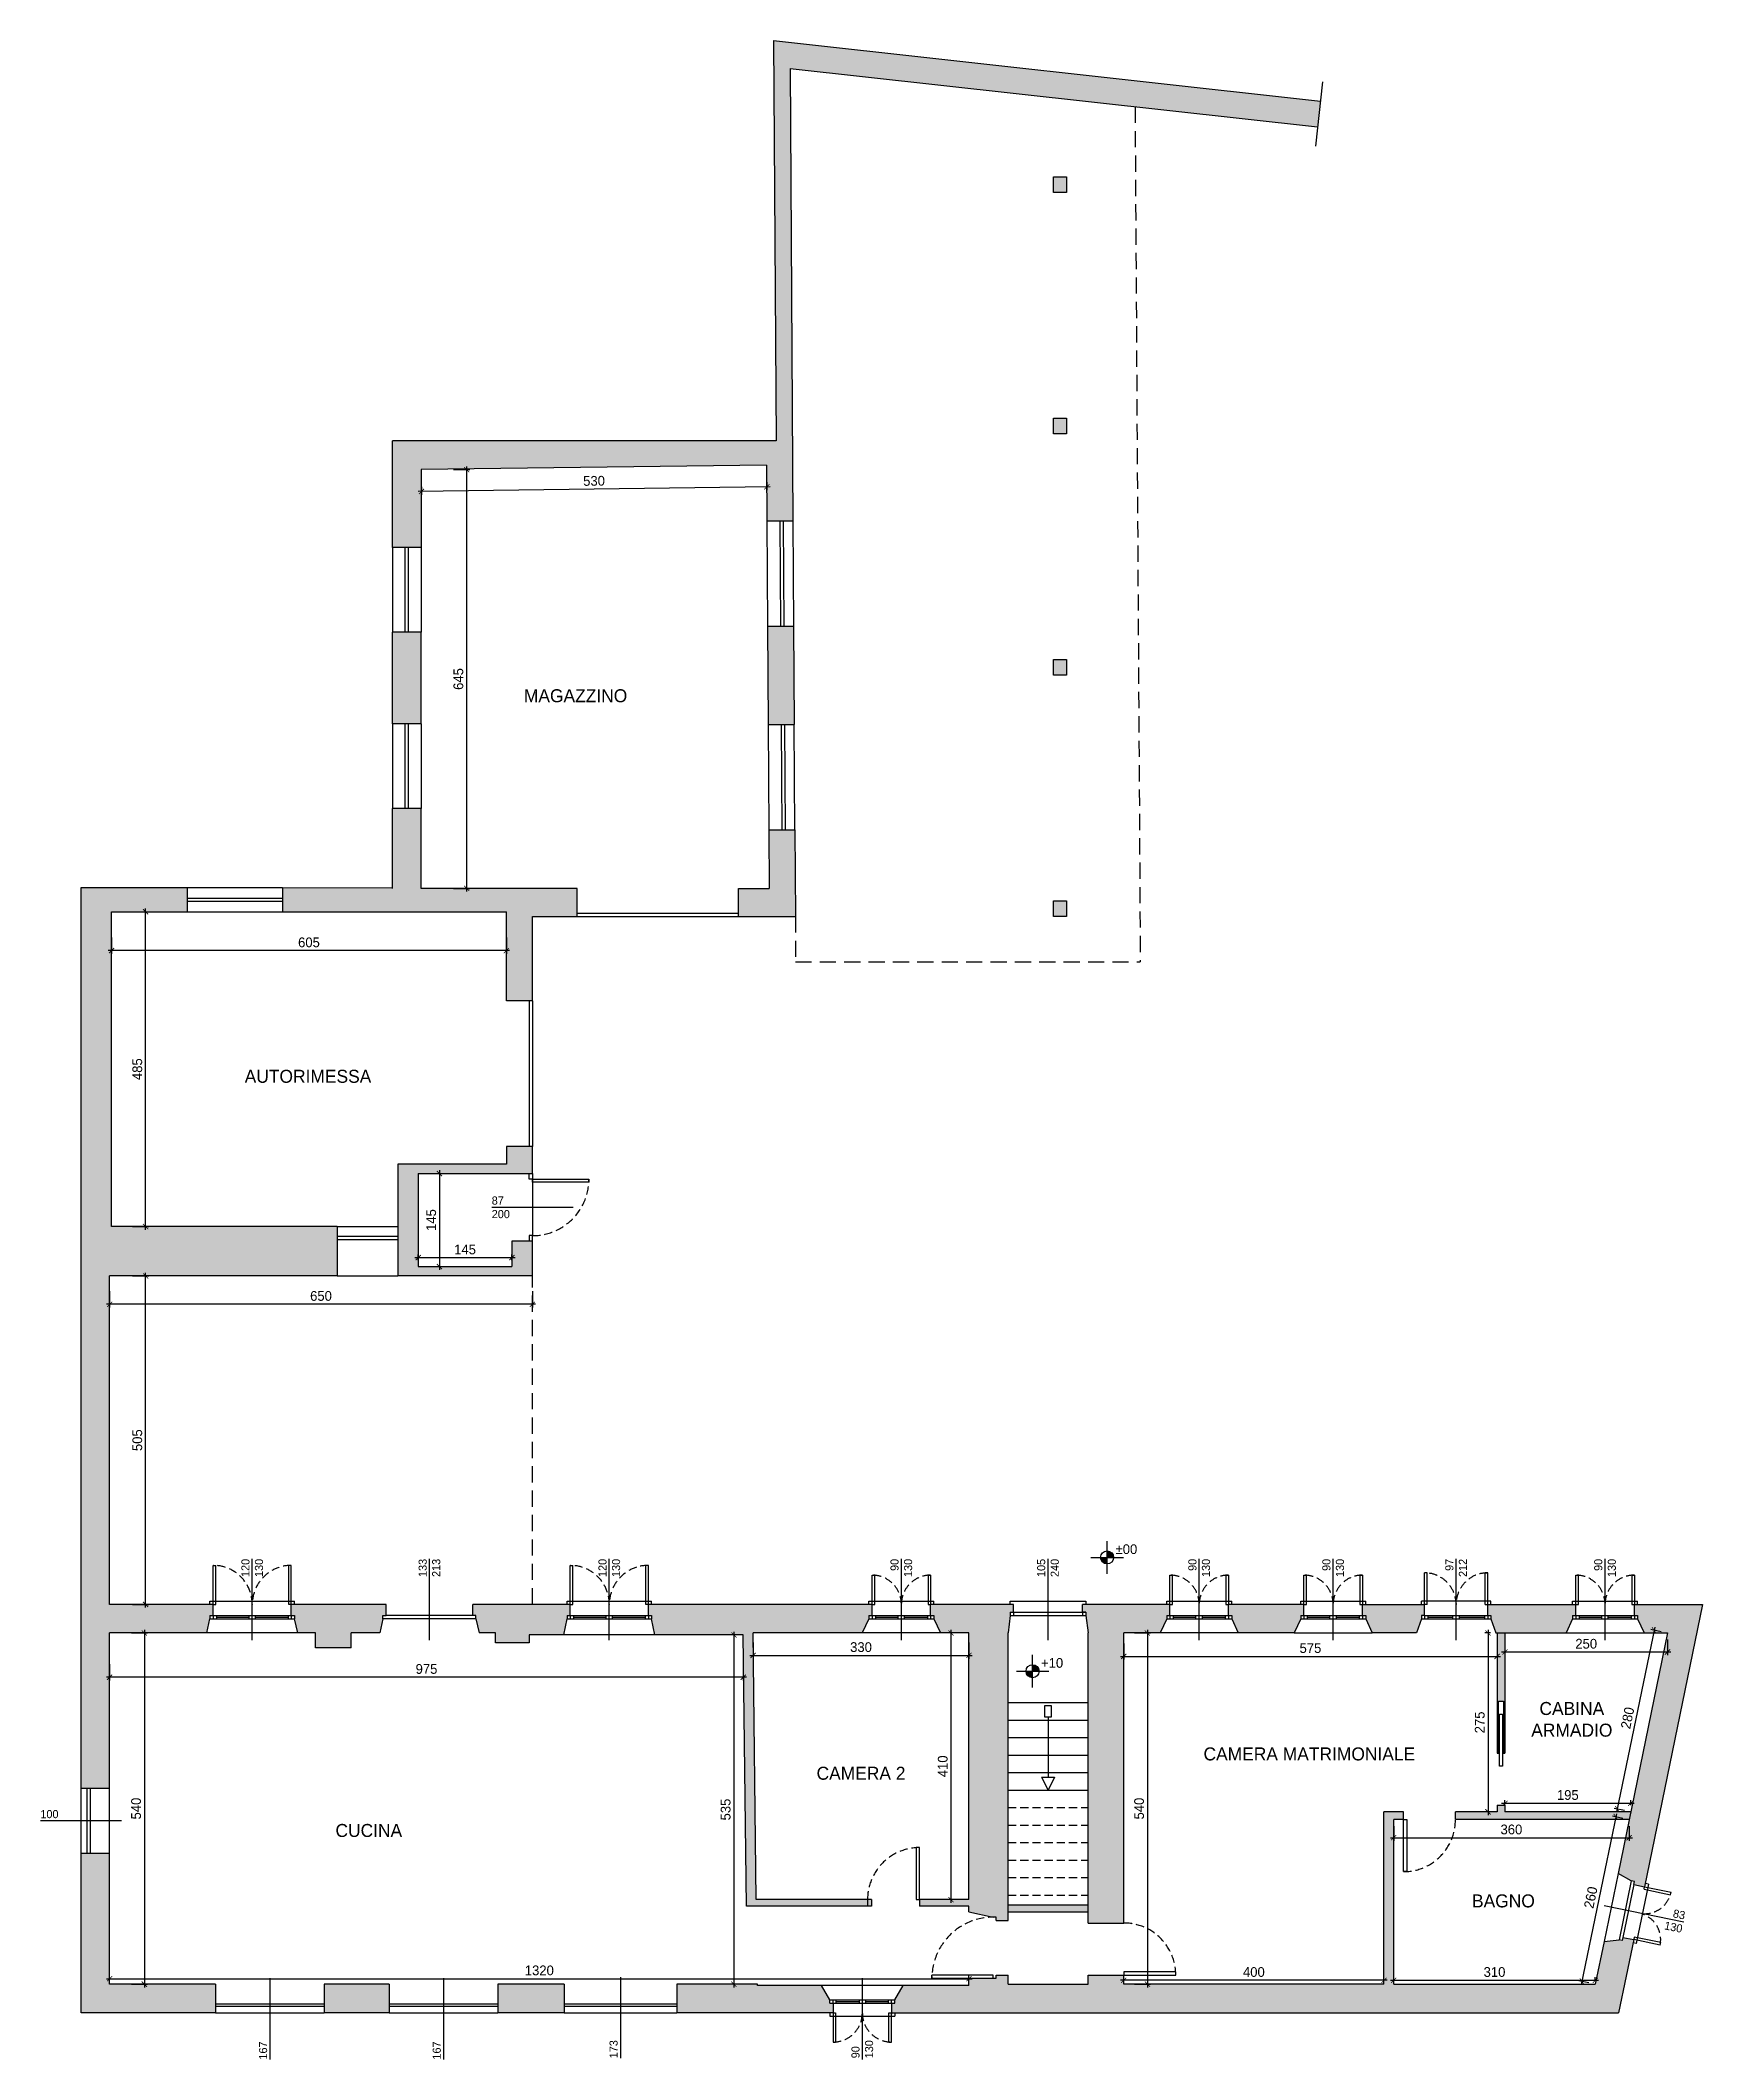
# Model space of a CAD drawing. Header units: millimetres. Extents: x 2698 to 9190, y -7457 to 3239.
# Drawn here: x 2698 to 5254, y -7457 to -4352 of the extents above; entities that cross this region are included whole.
import ezdxf

# ---------------------------------------------------------------- set-up
doc = ezdxf.new("R2010")
doc.units = ezdxf.units.MM
doc.header["$LTSCALE"] = 100
doc.linetypes.add('HIDDEN', pattern=[0.375, 0.25, -0.125])
for name, color, linetype in [('CAMP sez', 254, 'Continuous'), ('INF', 6, 'Continuous'), ('Interni F', 3, 'Continuous'), ('Q_100_ESECUTIVO', 3, 'Continuous'), ('Quote', 3, 'Continuous'), ('SEZ', 4, 'Continuous'), ('Testi', 3, 'Continuous')]:
    doc.layers.add(name, color=color, linetype=linetype)
doc.layers.add('RIL_diagonali', color=8, linetype='HIDDEN', plot=False)
doc.styles.add('CENTURY', font='GOTHIC.TTF')
doc.styles.add('T_ESE_q100', font='', dxfattribs={"height": 15})
doc.styles.get('T_ESE_q100').set_extended_font_data('Bahnschrift Light')
doc.dimstyles.new('ESE_q100', dxfattribs={"dimscale": 0, "dimtxt": 15, "dimasz": 8, "dimexe": 5, "dimexo": 10, "dimgap": 5, "dimtad": 1, "dimdec": 0, "dimrnd": 0.5, "dimtxsty": 'T_ESE_q100', "dimblk": 'ARCHTICK', "dimcen": 2.5, "dimdle": 5, "dimazin": 3, "dimtfac": 1, "dimtdec": 0, "dimtmove": 2, "dimatfit": 3, "dimldrblk": 'ARCHTICK', "dimfxl": 20, "dimfxlon": 1, "dimarcsym": 0})

msp = doc.modelspace()

# ---------------------------------------------------------------- texts
at = {"layer": 'Quote', "char_height": 12.5, "attachment_point": 4, "style": 'CENTURY'}
for s, insert in [('87\\P200', (3392.4, -6146.8)), ('100\\P  ', (2698.4, -7090.3))]:
    msp.add_mtext(s, dxfattribs=dict(at, insert=insert))
at = {"layer": 'Quote', "char_height": 12.5, "style": 'CENTURY'}
for s, insert, attachment_point, rotation in [('120\\P\\pxqr;130', (3024.2, -6687.3), 6, 90), ('133\\P\\pxqr;213', (3296.7, -6687.3), 6, 90), ('120\\P\\pxqr;130', (3573.2, -6687.3), 6, 90), ('90\\P\\pxqr;130', (4022.2, -6687.3), 6, 90), ('105\\P\\pxqr;240', (4247.7, -6687.3), 6, 90), ('90\\P\\pxqr;130', (4480.2, -6687.3), 6, 90), ('90\\P\\pxqr;130', (4686.2, -6687.3), 6, 90), ('97\\P\\pxqr;212', (4875.2, -6687.3), 6, 90), ('90\\P\\pxqr;130', (5104.2, -6687.3), 6, 90), ('\\pxqr;83\\P130', (5225.1, -7246.2), 6, 348.3843), ('167\\P  ', (3051.3, -7457.3), 4, 90), ('167\\P  ', (3318.3, -7457.3), 4, 90), ('173\\P  ', (3590.3, -7455.3), 4, 90), ('90\\P130', (3962.2, -7455.3), 4, 90)]:
    msp.add_mtext(s, dxfattribs=dict(at, insert=insert, attachment_point=attachment_point, rotation=rotation))
at = {"layer": 'Testi'}
for s, insert, char_height, attachment_point, style in [('{\\H1.6x;MAGAZZINO}', (3521.3, -5360.2), 12.5, 5, 'CENTURY'), ('{\\H1.6x;AUTORIMESSA}', (3109.9, -5945.4), 12.5, 5, 'CENTURY'), ('\\A1;\\pxql;±00', (4351.6, -6680.1), 15, 7, 'T_ESE_q100'), ('\\A1;\\pxql;+10', (4237, -6855), 15, 7, 'T_ESE_q100'), ('{\\H1.6x;CABINA\\PARMADIO}', (5053.1, -6934.2), 12.5, 5, 'CENTURY'), ('{\\H1.6x;CAMERA MATRIMONIALE}', (4649.5, -6987.4), 12.5, 5, 'CENTURY'), ('{\\H1.6x;CAMERA 2}', (3960.2, -7017.1), 12.5, 5, 'CENTURY'), ('{\\H1.6x;CUCINA}', (3203.4, -7105.1), 12.5, 5, 'CENTURY'), ('{\\H1.6x;BAGNO}', (4947.9, -7213.4), 12.5, 5, 'CENTURY')]:
    msp.add_mtext(s, dxfattribs=dict(at, insert=insert, char_height=char_height, attachment_point=attachment_point, style=style))

# ---------------------------------------------------------------- blocks, each defined once
blk = doc.blocks.new('A$C255de93f')
at = {"lineweight": -2}
h = blk.add_hatch(color=0, dxfattribs=at)
h.dxf.hatch_style = 1
h.paths.add_polyline_path([(0, 0), (-10, 0, 0.414214), (0, -10)])
h.paths.add_polyline_path([(0, 10), (0, 0), (10, 0, 0.414214)])
at = {"color": 0, "lineweight": -2}
for p, q in [((-25, 0), (25, 0)), ((0, -25), (0, 25))]:
    blk.add_line(p, q, dxfattribs=at)
blk.add_circle((0, 0), 10, dxfattribs=at)
blk = doc.blocks.new('_ArchTick')
at = {"color": 0, "linetype": 'ByBlock', "const_width": 0.15}
blk.add_lwpolyline([(-0.5, -0.5), (0.5, 0.5)], dxfattribs=at)
blk = doc.blocks.new('*D20')
at = {"layer": 'Defpoints', "color": 0, "transparency": 16777216}
for p in [(5200.2, -6801.3), (5123, -7072.1), (5143.7, -7076.3)]:
    blk.add_point(p, dxfattribs=at)
at = {"layer": 'Q_100_ESECUTIVO', "color": 0, "lineweight": -2, "transparency": 16777216}
for p, q in [((5180.5, -6792.2), (5121.9, -7077)), ((5190.4, -6799.3), (5174.6, -6796.1)), ((5133.9, -7074.3), (5118.1, -7071.1))]:
    blk.add_line(p, q, dxfattribs=at)
at = {"layer": 'Q_100_ESECUTIVO', "color": 0, "lineweight": -2, "transparency": 16777216, "xscale": 8, "yscale": 8, "zscale": 8}
for p, rotation in [((5179.5, -6797.1), 78.38432987553352), ((5123, -7072.1), 258.3843298755335)]:
    blk.add_blockref('_ArchTick', p, dxfattribs=dict(at, rotation=rotation))
at = {"layer": 'Q_100_ESECUTIVO', "color": 0, "transparency": 16777216, "insert": (5138.8, -6932), "char_height": 15, "attachment_point": 5, "rotation": 78.3843, "style": 'T_ESE_q100'}
blk.add_mtext('280', dxfattribs=at)
blk = doc.blocks.new('*D21')
at = {"layer": 'Defpoints', "color": 0, "transparency": 16777216}
for p in [(5141.2, -7088.3), (5068.6, -7337.1), (5089.2, -7341.3)]:
    blk.add_point(p, dxfattribs=at)
at = {"layer": 'Q_100_ESECUTIVO', "color": 0, "lineweight": -2, "transparency": 16777216}
for p, q in [((5121.6, -7079.2), (5067.6, -7342)), ((5131.4, -7086.3), (5115.7, -7083.1)), ((5079.4, -7339.3), (5063.7, -7336.1))]:
    blk.add_line(p, q, dxfattribs=at)
at = {"layer": 'Q_100_ESECUTIVO', "color": 0, "lineweight": -2, "transparency": 16777216, "xscale": 8, "yscale": 8, "zscale": 8}
for p, rotation in [((5120.6, -7084.1), 78.38432987553385), ((5068.6, -7337.1), 258.3843298755338)]:
    blk.add_blockref('_ArchTick', p, dxfattribs=dict(at, rotation=rotation))
at = {"layer": 'Q_100_ESECUTIVO', "color": 0, "transparency": 16777216, "insert": (5082.2, -7208), "char_height": 15, "attachment_point": 5, "rotation": 78.3843, "style": 'T_ESE_q100'}
blk.add_mtext('260', dxfattribs=at)
blk = doc.blocks.new('*D24')
at = {"layer": 'Defpoints', "color": 0, "transparency": 16777216}
for p in [(4779.2, -7088.3), (5141.2, -7088.3), (5141.2, -7116.1)]:
    blk.add_point(p, dxfattribs=at)
at = {"layer": 'Q_100_ESECUTIVO', "color": 0, "lineweight": -2, "transparency": 16777216}
for p, q in [((4779.2, -7098.3), (4779.2, -7121.1)), ((5141.2, -7098.3), (5141.2, -7121.1)), ((4774.2, -7116.1), (5146.2, -7116.1))]:
    blk.add_line(p, q, dxfattribs=at)
at = {"layer": 'Q_100_ESECUTIVO', "color": 0, "lineweight": -2, "transparency": 16777216, "xscale": 8, "yscale": 8, "zscale": 8, "rotation": 180}
blk.add_blockref('_ArchTick', (4779.2, -7116.1), dxfattribs=at)
at = {"layer": 'Q_100_ESECUTIVO', "color": 0, "lineweight": -2, "transparency": 16777216, "xscale": 8, "yscale": 8, "zscale": 8}
blk.add_blockref('_ArchTick', (5141.2, -7116.1), dxfattribs=at)
at = {"layer": 'Q_100_ESECUTIVO', "color": 0, "transparency": 16777216, "insert": (4960.2, -7103.5), "char_height": 15, "attachment_point": 5, "style": 'T_ESE_q100'}
blk.add_mtext('360', dxfattribs=at)
blk = doc.blocks.new('*D25')
at = {"layer": 'Defpoints', "color": 0, "transparency": 16777216}
for p in [(4779.2, -7341.3), (5089.2, -7335.4), (5089.2, -7341.3)]:
    blk.add_point(p, dxfattribs=at)
at = {"layer": 'Q_100_ESECUTIVO', "color": 0, "lineweight": -2, "transparency": 16777216}
for p, q in [((4774.2, -7335.4), (5094.2, -7335.4)), ((4779.2, -7335.4), (4779.2, -7330.4)), ((5089.2, -7335.4), (5089.2, -7330.4))]:
    blk.add_line(p, q, dxfattribs=at)
at = {"layer": 'Q_100_ESECUTIVO', "color": 0, "lineweight": -2, "transparency": 16777216, "xscale": 8, "yscale": 8, "zscale": 8, "rotation": 180}
blk.add_blockref('_ArchTick', (4779.2, -7335.4), dxfattribs=at)
at = {"layer": 'Q_100_ESECUTIVO', "color": 0, "lineweight": -2, "transparency": 16777216, "xscale": 8, "yscale": 8, "zscale": 8}
blk.add_blockref('_ArchTick', (5089.2, -7335.4), dxfattribs=at)
at = {"layer": 'Q_100_ESECUTIVO', "color": 0, "transparency": 16777216, "insert": (4934.2, -7322.7), "char_height": 15, "attachment_point": 5, "style": 'T_ESE_q100'}
blk.add_mtext('310', dxfattribs=at)
blk = doc.blocks.new('*D26')
at = {"layer": 'Defpoints', "color": 0, "transparency": 16777216}
for p in [(4950.2, -6801.3), (5200.2, -6801.3), (5200.2, -6830.5)]:
    blk.add_point(p, dxfattribs=at)
at = {"layer": 'Q_100_ESECUTIVO', "color": 0, "lineweight": -2, "transparency": 16777216}
for p, q in [((4945.2, -6830.5), (5205.2, -6830.5)), ((4950.2, -6811.3), (4950.2, -6835.5)), ((5200.2, -6811.3), (5200.2, -6835.5))]:
    blk.add_line(p, q, dxfattribs=at)
at = {"layer": 'Q_100_ESECUTIVO', "color": 0, "lineweight": -2, "transparency": 16777216, "xscale": 8, "yscale": 8, "zscale": 8, "rotation": 180}
blk.add_blockref('_ArchTick', (4950.2, -6830.5), dxfattribs=at)
at = {"layer": 'Q_100_ESECUTIVO', "color": 0, "lineweight": -2, "transparency": 16777216, "xscale": 8, "yscale": 8, "zscale": 8}
blk.add_blockref('_ArchTick', (5200.2, -6830.5), dxfattribs=at)
at = {"layer": 'Q_100_ESECUTIVO', "color": 0, "transparency": 16777216, "insert": (5075.2, -6817.9), "char_height": 15, "attachment_point": 5, "style": 'T_ESE_q100'}
blk.add_mtext('250', dxfattribs=at)
blk = doc.blocks.new('*D27')
at = {"layer": 'Defpoints', "color": 0, "transparency": 16777216}
for p in [(4950.2, -7076.3), (5143.7, -7063.2), (5143.7, -7076.3)]:
    blk.add_point(p, dxfattribs=at)
at = {"layer": 'Q_100_ESECUTIVO', "color": 0, "lineweight": -2, "transparency": 16777216}
for p, q in [((4945.2, -7063.2), (5148.7, -7063.2)), ((4950.2, -7066.3), (4950.2, -7058.2)), ((5143.7, -7066.3), (5143.7, -7058.2))]:
    blk.add_line(p, q, dxfattribs=at)
at = {"layer": 'Q_100_ESECUTIVO', "color": 0, "lineweight": -2, "transparency": 16777216, "xscale": 8, "yscale": 8, "zscale": 8, "rotation": 180}
blk.add_blockref('_ArchTick', (4950.2, -7063.2), dxfattribs=at)
at = {"layer": 'Q_100_ESECUTIVO', "color": 0, "lineweight": -2, "transparency": 16777216, "xscale": 8, "yscale": 8, "zscale": 8}
blk.add_blockref('_ArchTick', (5143.7, -7063.2), dxfattribs=at)
at = {"layer": 'Q_100_ESECUTIVO', "color": 0, "transparency": 16777216, "insert": (5046.9, -7050.5), "char_height": 15, "attachment_point": 5, "style": 'T_ESE_q100'}
blk.add_mtext('195', dxfattribs=at)
blk = doc.blocks.new('*D28')
at = {"layer": 'Defpoints', "color": 0, "transparency": 16777216}
for p in [(4938.2, -6801.3), (4924.2, -7076.3), (4938.2, -7076.3)]:
    blk.add_point(p, dxfattribs=at)
at = {"layer": 'Q_100_ESECUTIVO', "color": 0, "lineweight": -2, "transparency": 16777216}
for p, q in [((4924.2, -6796.3), (4924.2, -7081.3)), ((4928.2, -6801.3), (4919.2, -6801.3)), ((4928.2, -7076.3), (4919.2, -7076.3))]:
    blk.add_line(p, q, dxfattribs=at)
at = {"layer": 'Q_100_ESECUTIVO', "color": 0, "lineweight": -2, "transparency": 16777216, "xscale": 8, "yscale": 8, "zscale": 8}
for p, rotation in [((4924.2, -6801.3), 90), ((4924.2, -7076.3), 270)]:
    blk.add_blockref('_ArchTick', p, dxfattribs=dict(at, rotation=rotation))
at = {"layer": 'Q_100_ESECUTIVO', "color": 0, "transparency": 16777216, "insert": (4911.6, -6938.8), "char_height": 15, "attachment_point": 5, "rotation": 90, "style": 'T_ESE_q100'}
blk.add_mtext('275', dxfattribs=at)
blk = doc.blocks.new('*D29')
at = {"layer": 'Defpoints', "color": 0, "transparency": 16777216}
for p in [(4364.2, -6801.3), (4938.2, -6801.3), (4938.2, -6837.2)]:
    blk.add_point(p, dxfattribs=at)
at = {"layer": 'Q_100_ESECUTIVO', "color": 0, "lineweight": -2, "transparency": 16777216}
for p, q in [((4364.2, -6817.2), (4364.2, -6842.2)), ((4938.2, -6817.2), (4938.2, -6842.2)), ((4359.2, -6837.2), (4943.2, -6837.2))]:
    blk.add_line(p, q, dxfattribs=at)
at = {"layer": 'Q_100_ESECUTIVO', "color": 0, "lineweight": -2, "transparency": 16777216, "xscale": 8, "yscale": 8, "zscale": 8, "rotation": 180}
blk.add_blockref('_ArchTick', (4364.2, -6837.2), dxfattribs=at)
at = {"layer": 'Q_100_ESECUTIVO', "color": 0, "lineweight": -2, "transparency": 16777216, "xscale": 8, "yscale": 8, "zscale": 8}
blk.add_blockref('_ArchTick', (4938.2, -6837.2), dxfattribs=at)
at = {"layer": 'Q_100_ESECUTIVO', "color": 0, "transparency": 16777216, "insert": (4651.2, -6824.6), "char_height": 15, "attachment_point": 5, "style": 'T_ESE_q100'}
blk.add_mtext('575', dxfattribs=at)
blk = doc.blocks.new('*D30')
at = {"layer": 'Defpoints', "color": 0, "transparency": 16777216}
for p in [(4364.2, -7335.4), (4364.2, -7341.3), (4764.2, -7341.3)]:
    blk.add_point(p, dxfattribs=at)
at = {"layer": 'Q_100_ESECUTIVO', "color": 0, "lineweight": -2, "transparency": 16777216}
for p, q in [((4769.2, -7335.4), (4359.2, -7335.4)), ((4364.2, -7335.4), (4364.2, -7330.4)), ((4764.2, -7335.4), (4764.2, -7330.4))]:
    blk.add_line(p, q, dxfattribs=at)
at = {"layer": 'Q_100_ESECUTIVO', "color": 0, "lineweight": -2, "transparency": 16777216, "xscale": 8, "yscale": 8, "zscale": 8, "rotation": 180}
blk.add_blockref('_ArchTick', (4364.2, -7335.4), dxfattribs=at)
at = {"layer": 'Q_100_ESECUTIVO', "color": 0, "lineweight": -2, "transparency": 16777216, "xscale": 8, "yscale": 8, "zscale": 8}
blk.add_blockref('_ArchTick', (4764.2, -7335.4), dxfattribs=at)
at = {"layer": 'Q_100_ESECUTIVO', "color": 0, "transparency": 16777216, "insert": (4564.2, -7322.7), "char_height": 15, "attachment_point": 5, "style": 'T_ESE_q100'}
blk.add_mtext('400', dxfattribs=at)
blk = doc.blocks.new('*D31')
at = {"layer": 'Defpoints', "color": 0, "transparency": 16777216}
for p in [(4364.2, -6801.3), (4364.2, -7341.3), (4400.5, -7341.3)]:
    blk.add_point(p, dxfattribs=at)
at = {"layer": 'Q_100_ESECUTIVO', "color": 0, "lineweight": -2, "transparency": 16777216}
for p, q in [((4400.5, -6796.3), (4400.5, -7346.3)), ((4380.5, -6801.3), (4405.5, -6801.3)), ((4380.5, -7341.3), (4405.5, -7341.3))]:
    blk.add_line(p, q, dxfattribs=at)
at = {"layer": 'Q_100_ESECUTIVO', "color": 0, "lineweight": -2, "transparency": 16777216, "xscale": 8, "yscale": 8, "zscale": 8}
for p, rotation in [((4400.5, -6801.3), 90), ((4400.5, -7341.3), 270)]:
    blk.add_blockref('_ArchTick', p, dxfattribs=dict(at, rotation=rotation))
at = {"layer": 'Q_100_ESECUTIVO', "color": 0, "transparency": 16777216, "insert": (4387.8, -7071.3), "char_height": 15, "attachment_point": 5, "rotation": 90, "style": 'T_ESE_q100'}
blk.add_mtext('540', dxfattribs=at)
blk = doc.blocks.new('*D32')
at = {"layer": 'Defpoints', "color": 0, "transparency": 16777216}
for p in [(4098.6, -6801.3), (4126.2, -6801.3), (4126.2, -7211.3)]:
    blk.add_point(p, dxfattribs=at)
at = {"layer": 'Q_100_ESECUTIVO', "color": 0, "lineweight": -2, "transparency": 16777216}
for p, q in [((4098.6, -7216.3), (4098.6, -6796.3)), ((4116.2, -6801.3), (4093.6, -6801.3)), ((4116.2, -7211.3), (4093.6, -7211.3))]:
    blk.add_line(p, q, dxfattribs=at)
at = {"layer": 'Q_100_ESECUTIVO', "color": 0, "lineweight": -2, "transparency": 16777216, "xscale": 8, "yscale": 8, "zscale": 8}
for p, rotation in [((4098.6, -6801.3), 90), ((4098.6, -7211.3), 270)]:
    blk.add_blockref('_ArchTick', p, dxfattribs=dict(at, rotation=rotation))
at = {"layer": 'Q_100_ESECUTIVO', "color": 0, "transparency": 16777216, "insert": (4085.9, -7006.3), "char_height": 15, "attachment_point": 5, "rotation": 90, "style": 'T_ESE_q100'}
blk.add_mtext('410', dxfattribs=at)
blk = doc.blocks.new('*D33')
at = {"layer": 'Defpoints', "color": 0, "transparency": 16777216}
for p in [(3794.2, -6801.3), (4126.2, -6801.3), (4126.2, -6835.8)]:
    blk.add_point(p, dxfattribs=at)
at = {"layer": 'Q_100_ESECUTIVO', "color": 0, "lineweight": -2, "transparency": 16777216}
for p, q in [((3794.2, -6815.8), (3794.2, -6840.8)), ((4126.2, -6815.8), (4126.2, -6840.8)), ((3789.2, -6835.8), (4131.2, -6835.8))]:
    blk.add_line(p, q, dxfattribs=at)
at = {"layer": 'Q_100_ESECUTIVO', "color": 0, "lineweight": -2, "transparency": 16777216, "xscale": 8, "yscale": 8, "zscale": 8, "rotation": 180}
blk.add_blockref('_ArchTick', (3794.2, -6835.8), dxfattribs=at)
at = {"layer": 'Q_100_ESECUTIVO', "color": 0, "lineweight": -2, "transparency": 16777216, "xscale": 8, "yscale": 8, "zscale": 8}
blk.add_blockref('_ArchTick', (4126.2, -6835.8), dxfattribs=at)
at = {"layer": 'Q_100_ESECUTIVO', "color": 0, "transparency": 16777216, "insert": (3960.2, -6823.1), "char_height": 15, "attachment_point": 5, "style": 'T_ESE_q100'}
blk.add_mtext('330', dxfattribs=at)
blk = doc.blocks.new('*D34')
at = {"layer": 'Defpoints', "color": 0, "transparency": 16777216}
for p in [(3781.8, -6804.3), (3764.8, -7341.3), (3781.8, -7341.3)]:
    blk.add_point(p, dxfattribs=at)
at = {"layer": 'Q_100_ESECUTIVO', "color": 0, "lineweight": -2, "transparency": 16777216}
for p, q in [((3764.8, -6799.3), (3764.8, -7346.3)), ((3771.8, -6804.3), (3759.8, -6804.3)), ((3771.8, -7341.3), (3759.8, -7341.3))]:
    blk.add_line(p, q, dxfattribs=at)
at = {"layer": 'Q_100_ESECUTIVO', "color": 0, "lineweight": -2, "transparency": 16777216, "xscale": 8, "yscale": 8, "zscale": 8}
for p, rotation in [((3764.8, -6804.3), 90), ((3764.8, -7341.3), 270)]:
    blk.add_blockref('_ArchTick', p, dxfattribs=dict(at, rotation=rotation))
at = {"layer": 'Q_100_ESECUTIVO', "color": 0, "transparency": 16777216, "insert": (3752.1, -7072.8), "char_height": 15, "attachment_point": 5, "rotation": 90, "style": 'T_ESE_q100'}
blk.add_mtext('535', dxfattribs=at)
blk = doc.blocks.new('*D35')
at = {"layer": 'Defpoints', "color": 0, "transparency": 16777216}
for p in [(2804.9, -7341.3), (4126.2, -7332.9), (4126.2, -7341.3)]:
    blk.add_point(p, dxfattribs=at)
at = {"layer": 'Q_100_ESECUTIVO', "color": 0, "lineweight": -2, "transparency": 16777216}
for p, q in [((2799.9, -7332.9), (4131.2, -7332.9)), ((2804.9, -7332.9), (2804.9, -7327.9)), ((4126.2, -7332.9), (4126.2, -7327.9))]:
    blk.add_line(p, q, dxfattribs=at)
at = {"layer": 'Q_100_ESECUTIVO', "color": 0, "lineweight": -2, "transparency": 16777216, "xscale": 8, "yscale": 8, "zscale": 8, "rotation": 180}
blk.add_blockref('_ArchTick', (2804.9, -7332.9), dxfattribs=at)
at = {"layer": 'Q_100_ESECUTIVO', "color": 0, "lineweight": -2, "transparency": 16777216, "xscale": 8, "yscale": 8, "zscale": 8}
blk.add_blockref('_ArchTick', (4126.2, -7332.9), dxfattribs=at)
at = {"layer": 'Q_100_ESECUTIVO', "color": 0, "transparency": 16777216, "insert": (3465.6, -7320.2), "char_height": 15, "attachment_point": 5, "style": 'T_ESE_q100'}
blk.add_mtext('1320', dxfattribs=at)
blk = doc.blocks.new('*D36')
at = {"layer": 'Defpoints', "color": 0, "transparency": 16777216}
for p in [(2804.9, -6816.3), (3779.2, -6804.3), (2804.9, -6869.3)]:
    blk.add_point(p, dxfattribs=at)
at = {"layer": 'Q_100_ESECUTIVO', "color": 0, "lineweight": -2, "transparency": 16777216}
for p, q in [((2804.9, -6849.3), (2804.9, -6874.3)), ((3779.2, -6849.3), (3779.2, -6874.3)), ((3784.2, -6869.3), (2799.9, -6869.3))]:
    blk.add_line(p, q, dxfattribs=at)
at = {"layer": 'Q_100_ESECUTIVO', "color": 0, "lineweight": -2, "transparency": 16777216, "xscale": 8, "yscale": 8, "zscale": 8, "rotation": 180}
blk.add_blockref('_ArchTick', (2804.9, -6869.3), dxfattribs=at)
at = {"layer": 'Q_100_ESECUTIVO', "color": 0, "lineweight": -2, "transparency": 16777216, "xscale": 8, "yscale": 8, "zscale": 8}
blk.add_blockref('_ArchTick', (3779.2, -6869.3), dxfattribs=at)
at = {"layer": 'Q_100_ESECUTIVO', "color": 0, "transparency": 16777216, "insert": (3292.1, -6856.7), "char_height": 15, "attachment_point": 5, "style": 'T_ESE_q100'}
blk.add_mtext('975', dxfattribs=at)
blk = doc.blocks.new('*D37')
at = {"layer": 'Defpoints', "color": 0, "transparency": 16777216}
for p in [(2804.9, -6801.3), (2804.9, -7341.3), (2858.3, -7341.3)]:
    blk.add_point(p, dxfattribs=at)
at = {"layer": 'Q_100_ESECUTIVO', "color": 0, "lineweight": -2, "transparency": 16777216}
for p, q in [((2858.3, -6796.3), (2858.3, -7346.3)), ((2838.3, -6801.3), (2863.3, -6801.3)), ((2838.3, -7341.3), (2863.3, -7341.3))]:
    blk.add_line(p, q, dxfattribs=at)
at = {"layer": 'Q_100_ESECUTIVO', "color": 0, "lineweight": -2, "transparency": 16777216, "xscale": 8, "yscale": 8, "zscale": 8}
for p, rotation in [((2858.3, -6801.3), 90), ((2858.3, -7341.3), 270)]:
    blk.add_blockref('_ArchTick', p, dxfattribs=dict(at, rotation=rotation))
at = {"layer": 'Q_100_ESECUTIVO', "color": 0, "transparency": 16777216, "insert": (2845.6, -7071.3), "char_height": 15, "attachment_point": 5, "rotation": 90, "style": 'T_ESE_q100'}
blk.add_mtext('540', dxfattribs=at)
blk = doc.blocks.new('*D38')
at = {"layer": 'Defpoints', "color": 0, "transparency": 16777216}
for p in [(2804.9, -6252.3), (2860.2, -6252.3), (2804.9, -6757.3)]:
    blk.add_point(p, dxfattribs=at)
at = {"layer": 'Q_100_ESECUTIVO', "color": 0, "lineweight": -2, "transparency": 16777216}
for p, q in [((2840.2, -6252.3), (2865.2, -6252.3)), ((2860.2, -6762.3), (2860.2, -6247.3)), ((2840.2, -6757.3), (2865.2, -6757.3))]:
    blk.add_line(p, q, dxfattribs=at)
at = {"layer": 'Q_100_ESECUTIVO', "color": 0, "lineweight": -2, "transparency": 16777216, "xscale": 8, "yscale": 8, "zscale": 8}
for p, rotation in [((2860.2, -6252.3), 90), ((2860.2, -6757.3), 270)]:
    blk.add_blockref('_ArchTick', p, dxfattribs=dict(at, rotation=rotation))
at = {"layer": 'Q_100_ESECUTIVO', "color": 0, "transparency": 16777216, "insert": (2847.5, -6504.8), "char_height": 15, "attachment_point": 5, "rotation": 90, "style": 'T_ESE_q100'}
blk.add_mtext('505', dxfattribs=at)
blk = doc.blocks.new('*D39')
at = {"layer": 'Defpoints', "color": 0, "transparency": 16777216}
for p in [(2804.9, -6252.3), (3454.9, -6252.3), (2804.9, -6295.8)]:
    blk.add_point(p, dxfattribs=at)
at = {"layer": 'Q_100_ESECUTIVO', "color": 0, "lineweight": -2, "transparency": 16777216}
for p, q in [((3459.9, -6295.8), (2799.9, -6295.8)), ((2804.9, -6275.8), (2804.9, -6300.8)), ((3454.9, -6275.8), (3454.9, -6300.8))]:
    blk.add_line(p, q, dxfattribs=at)
at = {"layer": 'Q_100_ESECUTIVO', "color": 0, "lineweight": -2, "transparency": 16777216, "xscale": 8, "yscale": 8, "zscale": 8, "rotation": 180}
blk.add_blockref('_ArchTick', (2804.9, -6295.8), dxfattribs=at)
at = {"layer": 'Q_100_ESECUTIVO', "color": 0, "lineweight": -2, "transparency": 16777216, "xscale": 8, "yscale": 8, "zscale": 8}
blk.add_blockref('_ArchTick', (3454.9, -6295.8), dxfattribs=at)
at = {"layer": 'Q_100_ESECUTIVO', "color": 0, "transparency": 16777216, "insert": (3129.9, -6283.1), "char_height": 15, "attachment_point": 5, "style": 'T_ESE_q100'}
blk.add_mtext('650', dxfattribs=at)
blk = doc.blocks.new('*D40')
at = {"layer": 'Defpoints', "color": 0, "transparency": 16777216}
for p in [(2807.9, -5692.3), (2860.2, -5692.3), (2807.9, -6176.3)]:
    blk.add_point(p, dxfattribs=at)
at = {"layer": 'Q_100_ESECUTIVO', "color": 0, "lineweight": -2, "transparency": 16777216}
for p, q in [((2840.2, -5692.3), (2865.2, -5692.3)), ((2860.2, -6181.3), (2860.2, -5687.3)), ((2840.2, -6176.3), (2865.2, -6176.3))]:
    blk.add_line(p, q, dxfattribs=at)
at = {"layer": 'Q_100_ESECUTIVO', "color": 0, "lineweight": -2, "transparency": 16777216, "xscale": 8, "yscale": 8, "zscale": 8}
for p, rotation in [((2860.2, -5692.3), 90), ((2860.2, -6176.3), 270)]:
    blk.add_blockref('_ArchTick', p, dxfattribs=dict(at, rotation=rotation))
at = {"layer": 'Q_100_ESECUTIVO', "color": 0, "transparency": 16777216, "insert": (2847.5, -5934.3), "char_height": 15, "attachment_point": 5, "rotation": 90, "style": 'T_ESE_q100'}
blk.add_mtext('485', dxfattribs=at)
blk = doc.blocks.new('*D41')
at = {"layer": 'Defpoints', "color": 0, "transparency": 16777216}
for p in [(2807.9, -5692.3), (3414.9, -5692.3), (2807.9, -5752)]:
    blk.add_point(p, dxfattribs=at)
at = {"layer": 'Q_100_ESECUTIVO', "color": 0, "lineweight": -2, "transparency": 16777216}
for p, q in [((2807.9, -5732), (2807.9, -5757)), ((3414.9, -5732), (3414.9, -5757)), ((3419.9, -5752), (2802.9, -5752))]:
    blk.add_line(p, q, dxfattribs=at)
at = {"layer": 'Q_100_ESECUTIVO', "color": 0, "lineweight": -2, "transparency": 16777216, "xscale": 8, "yscale": 8, "zscale": 8, "rotation": 180}
blk.add_blockref('_ArchTick', (2807.9, -5752), dxfattribs=at)
at = {"layer": 'Q_100_ESECUTIVO', "color": 0, "lineweight": -2, "transparency": 16777216, "xscale": 8, "yscale": 8, "zscale": 8}
blk.add_blockref('_ArchTick', (3414.9, -5752), dxfattribs=at)
at = {"layer": 'Q_100_ESECUTIVO', "color": 0, "transparency": 16777216, "insert": (3111.4, -5739.4), "char_height": 15, "attachment_point": 5, "style": 'T_ESE_q100'}
blk.add_mtext('605', dxfattribs=at)
blk = doc.blocks.new('*D42')
at = {"layer": 'Defpoints', "color": 0, "transparency": 16777216}
for p in [(3283.9, -5012.3), (3814.9, -5005.3), (3284.4, -5045.9)]:
    blk.add_point(p, dxfattribs=at)
at = {"layer": 'Q_100_ESECUTIVO', "color": 0, "lineweight": -2, "transparency": 16777216}
for p, q in [((3284.1, -5025.9), (3284.4, -5050.9)), ((3815.1, -5018.9), (3815.4, -5043.9)), ((3820.3, -5038.8), (3279.4, -5046))]:
    blk.add_line(p, q, dxfattribs=at)
at = {"layer": 'Q_100_ESECUTIVO', "color": 0, "lineweight": -2, "transparency": 16777216, "xscale": 8, "yscale": 8, "zscale": 8}
for p, rotation in [((3284.4, -5045.9), 180.7539767049002), ((3815.3, -5038.9), 0.7539767049002144)]:
    blk.add_blockref('_ArchTick', p, dxfattribs=dict(at, rotation=rotation))
at = {"layer": 'Q_100_ESECUTIVO', "color": 0, "transparency": 16777216, "insert": (3549.7, -5029.7), "char_height": 15, "attachment_point": 5, "rotation": 0.754, "style": 'T_ESE_q100'}
blk.add_mtext('530', dxfattribs=at)
blk = doc.blocks.new('*D43')
at = {"layer": 'Defpoints', "color": 0, "transparency": 16777216}
for p in [(3283.9, -5012.3), (3283.9, -5656.3), (3353.8, -5656.3)]:
    blk.add_point(p, dxfattribs=at)
at = {"layer": 'Q_100_ESECUTIVO', "color": 0, "lineweight": -2, "transparency": 16777216}
for p, q in [((3333.8, -5012.3), (3358.8, -5012.3)), ((3353.8, -5007.3), (3353.8, -5661.3)), ((3333.8, -5656.3), (3358.8, -5656.3))]:
    blk.add_line(p, q, dxfattribs=at)
at = {"layer": 'Q_100_ESECUTIVO', "color": 0, "lineweight": -2, "transparency": 16777216, "xscale": 8, "yscale": 8, "zscale": 8}
for p, rotation in [((3353.8, -5012.3), 90), ((3353.8, -5656.3), 270)]:
    blk.add_blockref('_ArchTick', p, dxfattribs=dict(at, rotation=rotation))
at = {"layer": 'Q_100_ESECUTIVO', "color": 0, "transparency": 16777216, "insert": (3341.2, -5334.3), "char_height": 15, "attachment_point": 5, "rotation": 90, "style": 'T_ESE_q100'}
blk.add_mtext('645', dxfattribs=at)
blk = doc.blocks.new('*D44')
at = {"layer": 'Defpoints', "color": 0, "transparency": 16777216}
for p in [(3279.4, -6237.8), (3423.4, -6224.1), (3423.4, -6237.8)]:
    blk.add_point(p, dxfattribs=at)
at = {"layer": 'Q_100_ESECUTIVO', "color": 0, "lineweight": -2, "transparency": 16777216}
for p, q in [((3274.4, -6224.1), (3428.4, -6224.1)), ((3279.4, -6227.8), (3279.4, -6219.1)), ((3423.4, -6227.8), (3423.4, -6219.1))]:
    blk.add_line(p, q, dxfattribs=at)
at = {"layer": 'Q_100_ESECUTIVO', "color": 0, "lineweight": -2, "transparency": 16777216, "xscale": 8, "yscale": 8, "zscale": 8, "rotation": 180}
blk.add_blockref('_ArchTick', (3279.4, -6224.1), dxfattribs=at)
at = {"layer": 'Q_100_ESECUTIVO', "color": 0, "lineweight": -2, "transparency": 16777216, "xscale": 8, "yscale": 8, "zscale": 8}
blk.add_blockref('_ArchTick', (3423.4, -6224.1), dxfattribs=at)
at = {"layer": 'Q_100_ESECUTIVO', "color": 0, "transparency": 16777216, "insert": (3351.4, -6211.6), "char_height": 15, "attachment_point": 5, "style": 'T_ESE_q100'}
blk.add_mtext('145', dxfattribs=at)
blk = doc.blocks.new('*D45')
at = {"layer": 'Defpoints', "color": 0, "transparency": 16777216}
for p in [(3279.4, -6094.8), (3279.4, -6237.8), (3311.9, -6237.8)]:
    blk.add_point(p, dxfattribs=at)
at = {"layer": 'Q_100_ESECUTIVO', "color": 0, "lineweight": -2, "transparency": 16777216}
for p, q in [((3291.9, -6094.8), (3316.9, -6094.8)), ((3311.9, -6089.8), (3311.9, -6242.8)), ((3291.9, -6237.8), (3316.9, -6237.8))]:
    blk.add_line(p, q, dxfattribs=at)
at = {"layer": 'Q_100_ESECUTIVO', "color": 0, "lineweight": -2, "transparency": 16777216, "xscale": 8, "yscale": 8, "zscale": 8}
for p, rotation in [((3311.9, -6094.8), 90), ((3311.9, -6237.8), 270)]:
    blk.add_blockref('_ArchTick', p, dxfattribs=dict(at, rotation=rotation))
at = {"layer": 'Q_100_ESECUTIVO', "color": 0, "transparency": 16777216, "insert": (3299.4, -6166.3), "char_height": 15, "attachment_point": 5, "rotation": 90, "style": 'T_ESE_q100'}
blk.add_mtext('145', dxfattribs=at)

# ---------------------------------------------------------------- dimensions: what is measured, and where the dimension line sits
at = {"layer": 'Q_100_ESECUTIVO'}
for p1, p2, distance, picture, middle in [((3814.9, -5005.3), (3283.9, -5012.3), 33.6, '*D42', (3549.7, -5029.7)), ((2807.9, -6176.3), (2807.9, -5692.3), -52.3, '*D40', (2847.5, -5934.3)), ((5200.2, -6801.3), (5143.7, -7076.3), -21.2, '*D20', (5138.8, -6932)), ((5141.2, -7088.3), (5089.2, -7341.3), -21.1, '*D21', (5082.2, -7208))]:
    dim = msp.add_aligned_dim(p1=p1, p2=p2, distance=distance, dimstyle='ESE_q100', override={"dimscale": 1, "dimrnd": 5}, dxfattribs=at)
    dim.commit()
    dim.dimension.update_dxf_attribs({"geometry": picture, "text_midpoint": middle})
for base, p1, p2, picture, middle in [((3353.8, -5656.3), (3283.9, -5012.3), (3283.9, -5656.3), '*D43', (3341.2, -5334.3)), ((3311.9, -6237.8), (3279.4, -6094.8), (3279.4, -6237.8), '*D45', (3299.4, -6166.3)), ((2860.2, -6252.3), (2804.9, -6757.3), (2804.9, -6252.3), '*D38', (2847.5, -6504.8)), ((2858.3, -7341.3), (2804.9, -6801.3), (2804.9, -7341.3), '*D37', (2845.6, -7071.3)), ((3764.8, -7341.3), (3781.8, -6804.3), (3781.8, -7341.3), '*D34', (3752.1, -7072.8)), ((4098.6, -6801.3), (4126.2, -7211.3), (4126.2, -6801.3), '*D32', (4085.9, -7006.3)), ((4400.5, -7341.3), (4364.2, -6801.3), (4364.2, -7341.3), '*D31', (4387.8, -7071.3)), ((4924.2, -7076.3), (4938.2, -6801.3), (4938.2, -7076.3), '*D28', (4911.6, -6938.8))]:
    dim = msp.add_linear_dim(base=base, p1=p1, p2=p2, angle=90, dimstyle='ESE_q100', override={"dimscale": 1, "dimrnd": 5}, dxfattribs=at)
    dim.commit()
    dim.dimension.update_dxf_attribs({"geometry": picture, "text_midpoint": middle})
for base, p1, p2, picture, middle in [((2807.9, -5752), (3414.9, -5692.3), (2807.9, -5692.3), '*D41', (3111.4, -5739.4)), ((3423.4, -6224.1), (3279.4, -6237.8), (3423.4, -6237.8), '*D44', (3351.4, -6211.6)), ((2804.9, -6295.8), (3454.9, -6252.3), (2804.9, -6252.3), '*D39', (3129.9, -6283.1)), ((2804.9, -6869.3), (3779.2, -6804.3), (2804.9, -6816.3), '*D36', (3292.1, -6856.7)), ((4126.2, -6835.8), (3794.2, -6801.3), (4126.2, -6801.3), '*D33', (3960.2, -6823.1)), ((4938.2, -6837.2), (4364.2, -6801.3), (4938.2, -6801.3), '*D29', (4651.2, -6824.6)), ((5200.2, -6830.5), (4950.2, -6801.3), (5200.2, -6801.3), '*D26', (5075.2, -6817.9)), ((5143.6804, -7063.1727), (4950.2082, -7076.322), (5143.6804, -7076.322), '*D27', (5046.9443, -7050.5179)), ((5141.2, -7116.1), (4779.2, -7088.3), (5141.2, -7088.3), '*D24', (4960.2, -7103.5)), ((4126.2, -7332.9), (2804.9, -7341.3), (4126.2, -7341.3), '*D35', (3465.6, -7320.2)), ((4364.2, -7335.4), (4764.2, -7341.3), (4364.2, -7341.3), '*D30', (4564.2, -7322.7)), ((5089.2, -7335.4), (4779.2, -7341.3), (5089.2, -7341.3), '*D25', (4934.2, -7322.7))]:
    dim = msp.add_linear_dim(base=base, p1=p1, p2=p2, dimstyle='ESE_q100', override={"dimscale": 1, "dimrnd": 5}, dxfattribs=at)
    dim.commit()
    dim.dimension.update_dxf_attribs({"geometry": picture, "text_midpoint": middle})

# ---------------------------------------------------------------- hatches: boundary and pattern name
at = {"layer": 'CAMP sez'}
h = msp.add_hatch(color=256, dxfattribs=at)
h.dxf.hatch_style = 1
h.paths.add_polyline_path([(4636.2, -6774.3), (4641.2, -6774.3), (4641.2, -6757.3), (4525.2, -6757.3), (4525.2, -6774.3), (4530.2, -6774.3), (4530.2, -6779.3), (4540.2, -6801.3), (4626.2, -6801.3), (4636.2, -6779.3)])
h.paths.add_polyline_path([(5143.7, -7076.3), (4950.2, -7076.3), (4950.2, -7066.3), (4938.2, -7066.3), (4938.2, -7076.3), (4874.2, -7076.3), (4874.2, -7088.3), (5141.2, -7088.3)])
h.paths.add_polyline_path([(4950.2, -6801.3), (4938.2, -6801.3), (4938.2, -6986.3), (4940.2, -6986.3), (4940.2, -6906.3), (4948.2, -6906.3), (4948.2, -6986.3), (4950.2, -6986.3)])
h.paths.add_polyline_path([(4309.2, -7219.9), (4186.2, -7219.9), (4186.2, -7229.9), (4309.2, -7229.9)], flags=17)
h.paths.add_polyline_path([(4189.7, -6774.3), (4189.7, -6769.3), (4194.7, -6769.3), (4194.7, -6757.3), (4067.2, -6757.3), (4067.2, -6774.3), (4072.2, -6774.3), (4072.2, -6779.3), (4082.2, -6801.3), (4126.2, -6801.3), (4126.2, -7211.3), (4050.2, -7211.3), (4050.2, -7221.3), (4126.2, -7221.3), (4126.2, -7230.3), (4163.2, -7238.3), (4168.2, -7238.3), (4168.2, -7243.3), (4186.2, -7243.3), (4186.2, -6801.3)])
h.paths.add_polyline_path([(2959.2, -6774.3), (2964.2, -6774.3), (2964.2, -6757.3), (2804.9, -6757.3), (2804.9, -6252.3), (3154.9, -6252.3), (3154.9, -6176.3), (2807.9, -6176.3), (2807.9, -5692.3), (2923.9, -5692.3), (2923.9, -5655), (2760.9, -5654.8), (2760.9, -7040.3), (2804.9, -7040.3), (2804.9, -6801.3), (2954.2, -6801.3), (2959.2, -6779.3)])
h.paths.add_polyline_path([(3225.2, -6779.3), (3225.2, -6774.3), (3230.2, -6774.3), (3230.2, -6757.3), (3084.2, -6757.3), (3084.2, -6774.3), (3089.2, -6774.3), (3089.2, -6779.3), (3094.2, -6801.3), (3121.2, -6801.3), (3121.2, -6824.3), (3176.2, -6824.3), (3176.2, -6801.3), (3220.2, -6801.3)])
h.paths.add_polyline_path([(3508.2, -6774.3), (3513.2, -6774.3), (3513.2, -6757.3), (3363.2, -6757.3), (3363.2, -6774.3), (3368.2, -6774.3), (3368.2, -6779.3), (3373.2, -6801.3), (3398.2, -6801.3), (3398.2, -6816.3), (3450.2, -6816.3), (3450.2, -6804.3), (3503.2, -6804.3), (3508.2, -6779.3)])
h.paths.add_polyline_path([(4821.7, -6774.3), (4826.7, -6774.3), (4826.7, -6757.3), (4731.2, -6757.3), (4731.2, -6774.3), (4736.2, -6774.3), (4736.2, -6779.3), (4746.2, -6801.3), (4814.2, -6801.3), (4821.7, -6779.3)])
h.paths.add_polyline_path([(5054.2, -6779.3), (5054.2, -6774.3), (5059.2, -6774.3), (5059.2, -6757.3), (4923.7, -6757.3), (4923.7, -6774.3), (4928.7, -6774.3), (4928.7, -6779.3), (4936.2, -6801.3), (5044.2, -6801.3)])
h.paths.add_polyline_path([(5254.2, -6757.3), (5149.2, -6757.3), (5149.2, -6774.3), (5154.2, -6774.3), (5154.2, -6779.3), (5164.2, -6801.3), (5200.2, -6801.3), (5124.2, -7170.9), (5144.4, -7182.2), (5149.3, -7183.2), (5148.3, -7188.1), (5164.9, -7191.5)])
h.paths.add_polyline_path([(3503.8, -7341.3), (3401.8, -7341.3), (3401.8, -7385.3), (3503.8, -7385.3)])
h.paths.add_polyline_path([(3234.8, -7341.3), (3134.8, -7341.3), (3134.8, -7385.3), (3234.8, -7385.3)])
h.paths.add_polyline_path([(2967.8, -7341.3), (2804.9, -7341.3), (2804.9, -7140.3), (2760.9, -7140.3), (2760.9, -7385.3), (2967.8, -7385.3)])
h.paths.add_polyline_path([(3454.9, -6053.3), (3414.9, -6053.3), (3414.9, -6080.3), (3247.9, -6080.3), (3247.9, -6252.3), (3454.9, -6252.3), (3454.9, -6198.8), (3423.4, -6198.8), (3423.4, -6237.8), (3279.4, -6237.8), (3279.4, -6094.8), (3454.9, -6094.8)])
h.paths.add_polyline_path([(3283.9, -5533.3), (3239.9, -5533.3), (3239.9, -5655.3), (3070.9, -5655.1), (3070.9, -5692.3), (3414.9, -5692.3), (3414.9, -5829.3), (3454.9, -5829.3), (3454.9, -5699.3), (3523.9, -5699.3), (3523.9, -5656.3), (3283.9, -5656.3)])
h.paths.add_polyline_path([(3858.4, -5566.1), (3818.4, -5566.3), (3818.9, -5656.3), (3771.9, -5656.3), (3771.9, -5699.3), (3859.2, -5699.3)])
h.paths.add_polyline_path([(4276.2, -5675.3), (4256.2, -5675.3), (4256.2, -5699.3), (4276.2, -5699.3)])
h.paths.add_polyline_path([(3856.4, -5253.1), (3816.4, -5253.3), (3817.4, -5404.3), (3857.4, -5404.1)])
h.paths.add_polyline_path([(3283.9, -5262.3), (3239.9, -5262.3), (3239.9, -5403.3), (3283.9, -5403.3)])
h.paths.add_polyline_path([(3851.1, -4395.3), (4662.2, -4485.4), (4666.6, -4445.6), (3825.8, -4352.3), (3829.7, -4968.3), (3239.9, -4968.3), (3239.9, -5132.3), (3283.9, -5132.3), (3283.9, -5012.3), (3814.9, -5005.3), (3815.4, -5091.3), (3855.4, -5091.1)])
h.paths.add_polyline_path([(4276.2, -4933.3), (4256.2, -4933.3), (4256.2, -4957.3), (4276.2, -4957.3)], flags=17)
h.paths.add_polyline_path([(4276.2, -5304.3), (4256.2, -5304.3), (4256.2, -5328.3), (4276.2, -5328.3)])
h.paths.add_polyline_path([(4276.2, -4562.3), (4256.2, -4562.3), (4256.2, -4586.3), (4276.2, -4586.3)], flags=17)
h.paths.add_polyline_path([(3784.3, -7221.3), (3976.2, -7221.3), (3976.2, -7211.3), (3799.2, -7211.3), (3794.2, -6801.3), (3962.2, -6801.3), (3972.2, -6779.3), (3972.2, -6774.3), (3977.2, -6774.3), (3977.2, -6757.3), (3633.2, -6757.3), (3633.2, -6774.3), (3638.2, -6774.3), (3638.2, -6779.3), (3643.2, -6804.3), (3779.2, -6804.3)])
h.paths.add_polyline_path([(3800.8, -7341.3), (3676.8, -7341.3), (3676.8, -7385.3), (3917.2, -7385.3), (3917.2, -7370.3), (3912.2, -7370.3), (3912.2, -7365.3), (3899.2, -7343.3), (3800.8, -7343.3)])
h.paths.add_polyline_path([(4309.2, -7247.3), (4364.2, -7247.3), (4364.2, -6801.3), (4420.2, -6801.3), (4430.2, -6779.3), (4430.2, -6774.3), (4435.2, -6774.3), (4435.2, -6757.3), (4300.7, -6757.3), (4300.7, -6769.3), (4305.7, -6769.3), (4305.7, -6774.3), (4309.2, -6801.3)])
h.paths.add_polyline_path([(4779.2, -7088.3), (4794.2, -7088.3), (4794.2, -7076.3), (4764.2, -7076.3), (4764.2, -7341.3), (4364.2, -7341.3), (4364.2, -7327.3), (4309.2, -7327.3), (4309.2, -7341.3), (4186.2, -7341.3), (4186.2, -7327.3), (4168.2, -7327.3), (4168.2, -7332.3), (4126.2, -7332.3), (4126.2, -7343.3), (4025.2, -7343.3), (4012.2, -7365.3), (4012.2, -7370.3), (4007.2, -7370.3), (4007.2, -7385.3), (5125.1, -7385.3), (5148.2, -7272.8), (5131.6, -7269.4), (5130.6, -7274.3), (5125.7, -7273.3), (5102.7, -7275.7), (5089.2, -7341.3), (4779.2, -7341.3)])

# ---------------------------------------------------------------- linework, layer by layer
at = {"layer": 'INF'}
for p, q in [((3815.4, -5091.3), (3816.4, -5253.3)), ((3835.4, -5091.2), (3836.4, -5253.2)), ((3840.4, -5091.2), (3841.4, -5253.2)), ((3855.4, -5091.1), (3856.4, -5253.1)), ((3239.9, -5132.3), (3239.9, -5262.3)), ((3258.9, -5132.3), (3258.9, -5262.3)), ((3263.9, -5132.3), (3263.9, -5262.3)), ((3283.9, -5132.3), (3283.9, -5262.3)), ((3239.9, -5403.3), (3239.9, -5533.3)), ((3258.9, -5403.3), (3258.9, -5533.3)), ((3263.9, -5403.3), (3263.9, -5533.3)), ((3283.9, -5403.3), (3283.9, -5533.3)), ((3817.4, -5404.3), (3818.4, -5566.3)), ((3837.4, -5404.2), (3838.4, -5566.2)), ((3842.4, -5404.2), (3843.4, -5566.2)), ((3858.4, -5566.1), (3857.4, -5404.1)), ((2923.9, -5655), (3070.9, -5655.1)), ((2923.9, -5671.2), (3070.9, -5671.2)), ((2923.9, -5676.2), (3070.9, -5676.2)), ((2923.9, -5692.3), (3070.9, -5692.3)), ((3523.9, -5694.3), (3771.9, -5694.3)), ((3523.9, -5699.3), (3771.9, -5699.3)), ((3449.9, -5829.3), (3449.9, -6053.3)), ((3454.9, -5829.3), (3454.9, -6053.3)), ((3449.9, -6103.3), (3449.9, -6094.8)), ((3454.9, -6103.3), (3449.9, -6103.3)), ((3454.9, -6094.8), (3454.9, -6103.3)), ((3454.9, -6103.3), (3454.9, -6190.3)), ((3517.4, -6146.8), (3392.4, -6146.8)), ((3154.9, -6176.3), (3247.9, -6176.3)), ((3154.9, -6191.3), (3247.9, -6191.3)), ((3154.9, -6196.3), (3247.9, -6196.3)), ((3454.9, -6190.3), (3449.9, -6190.3)), ((3449.9, -6190.3), (3449.9, -6198.8)), ((3454.9, -6198.8), (3454.9, -6190.3)), ((3154.9, -6252.3), (3247.9, -6252.3)), ((3024.2, -6812.3), (3024.2, -6687.3)), ((3296.7, -6812.3), (3296.7, -6687.3)), ((3573.2, -6812.3), (3573.2, -6687.3)), ((4022.2, -6812.3), (4022.2, -6687.3)), ((4247.7, -6812.3), (4247.7, -6687.3)), ((4480.2, -6812.3), (4480.2, -6687.3)), ((4686.2, -6812.3), (4686.2, -6687.3)), ((4875.2, -6812.3), (4875.2, -6687.3)), ((5104.2, -6812.3), (5104.2, -6687.3)), ((2959.2, -6752.3), (3089.2, -6752.3)), ((2959.2, -6757.3), (2959.2, -6752.3)), ((3089.2, -6757.3), (3089.2, -6752.3)), ((3508.2, -6752.3), (3638.2, -6752.3)), ((3508.2, -6757.3), (3508.2, -6752.3)), ((3638.2, -6757.3), (3638.2, -6752.3)), ((3972.2, -6752.3), (4072.2, -6752.3)), ((3972.2, -6757.3), (3972.2, -6752.3)), ((4072.2, -6757.3), (4072.2, -6752.3)), ((4189.7, -6757.3), (4189.7, -6752.3)), ((4189.7, -6752.3), (4305.7, -6752.3)), ((4305.7, -6752.3), (4305.7, -6757.3)), ((4430.2, -6752.3), (4530.2, -6752.3)), ((4430.2, -6757.3), (4430.2, -6752.3)), ((4530.2, -6757.3), (4530.2, -6752.3)), ((4636.2, -6752.3), (4736.2, -6752.3)), ((4636.2, -6757.3), (4636.2, -6752.3)), ((4736.2, -6757.3), (4736.2, -6752.3)), ((4821.7, -6757.3), (4821.7, -6752.3)), ((4928.7, -6752.3), (4821.7, -6752.3)), ((4928.7, -6757.3), (4928.7, -6752.3)), ((5054.2, -6752.3), (5154.2, -6752.3)), ((5054.2, -6757.3), (5054.2, -6752.3)), ((5154.2, -6757.3), (5154.2, -6752.3)), ((2959.2, -6779.3), (3089.2, -6779.3)), ((2964.2, -6774.3), (3084.2, -6774.3)), ((2964.2, -6774.3), (2964.2, -6779.3)), ((2969.2, -6774.3), (2969.2, -6779.3)), ((3019.2, -6779.3), (3019.2, -6774.3)), ((3029.2, -6779.3), (3029.2, -6774.3)), ((3079.2, -6774.3), (3079.2, -6779.3)), ((3084.2, -6774.3), (3084.2, -6779.3)), ((3368.2, -6779.3), (3225.2, -6779.3)), ((3363.2, -6774.3), (3230.2, -6774.3)), ((3508.2, -6779.3), (3638.2, -6779.3)), ((3513.2, -6774.3), (3633.2, -6774.3)), ((3513.2, -6774.3), (3513.2, -6779.3)), ((3518.2, -6774.3), (3518.2, -6779.3)), ((3568.2, -6779.3), (3568.2, -6774.3)), ((3578.2, -6779.3), (3578.2, -6774.3)), ((3628.2, -6774.3), (3628.2, -6779.3)), ((3633.2, -6774.3), (3633.2, -6779.3)), ((3972.2, -6779.3), (4072.2, -6779.3)), ((3977.2, -6774.3), (4067.2, -6774.3)), ((3977.2, -6774.3), (3977.2, -6779.3)), ((3982.2, -6774.3), (3982.2, -6779.3)), ((4017.2, -6779.3), (4017.2, -6774.3)), ((4027.2, -6779.3), (4027.2, -6774.3)), ((4062.2, -6774.3), (4062.2, -6779.3)), ((4067.2, -6774.3), (4067.2, -6779.3)), ((4189.7, -6774.3), (4305.7, -6774.3)), ((4194.7, -6769.3), (4300.7, -6769.3)), ((4194.7, -6769.3), (4194.7, -6774.3)), ((4300.7, -6769.3), (4300.7, -6774.3)), ((4430.2, -6779.3), (4530.2, -6779.3)), ((4435.2, -6774.3), (4525.2, -6774.3)), ((4435.2, -6774.3), (4435.2, -6779.3)), ((4440.2, -6774.3), (4440.2, -6779.3)), ((4475.2, -6779.3), (4475.2, -6774.3)), ((4485.2, -6779.3), (4485.2, -6774.3)), ((4520.2, -6774.3), (4520.2, -6779.3)), ((4525.2, -6774.3), (4525.2, -6779.3)), ((4636.2, -6779.3), (4736.2, -6779.3)), ((4641.2, -6774.3), (4731.2, -6774.3)), ((4641.2, -6774.3), (4641.2, -6779.3)), ((4646.2, -6774.3), (4646.2, -6779.3)), ((4681.2, -6779.3), (4681.2, -6774.3)), ((4691.2, -6779.3), (4691.2, -6774.3)), ((4726.2, -6774.3), (4726.2, -6779.3)), ((4731.2, -6774.3), (4731.2, -6779.3)), ((4821.7, -6779.3), (4928.7, -6779.3)), ((4826.7, -6774.3), (4923.7, -6774.3)), ((4826.7, -6774.3), (4826.7, -6779.3)), ((4831.7, -6774.3), (4831.7, -6779.3)), ((4870.2, -6779.3), (4870.2, -6774.3)), ((4880.2, -6779.3), (4880.2, -6774.3)), ((4918.7, -6774.3), (4918.7, -6779.3)), ((4923.7, -6774.3), (4923.7, -6779.3)), ((5054.2, -6779.3), (5154.2, -6779.3)), ((5059.2, -6774.3), (5149.2, -6774.3)), ((5059.2, -6774.3), (5059.2, -6779.3)), ((5064.2, -6774.3), (5064.2, -6779.3)), ((5099.2, -6779.3), (5099.2, -6774.3)), ((5109.2, -6779.3), (5109.2, -6774.3)), ((5144.2, -6774.3), (5144.2, -6779.3)), ((5149.2, -6774.3), (5149.2, -6779.3)), ((3094.2, -6801.3), (2954.2, -6801.3)), ((3643.2, -6804.3), (3503.2, -6804.3)), ((4082.2, -6801.3), (3962.2, -6801.3)), ((4540.2, -6801.3), (4420.2, -6801.3)), ((4626.2, -6801.3), (4746.2, -6801.3)), ((5044.2, -6801.3), (5164.2, -6801.3)), ((4186.2, -6908.3), (4309.2, -6908.3)), ((4186.2, -6935.2), (4309.2, -6935.2)), ((4247.7, -6930.5), (4247.7, -7022.9)), ((4186.2, -6962.2), (4309.2, -6962.2)), ((4186.2, -6989.1), (4309.2, -6989.1)), ((4186.2, -7016), (4309.2, -7016)), ((2760.9, -7140.3), (2760.9, -7040.3)), ((2769.9, -7040.3), (2769.9, -7140.3)), ((2774.9, -7040.3), (2774.9, -7140.3)), ((2804.9, -7140.3), (2804.9, -7040.3)), ((4186.2, -7042.9), (4309.2, -7042.9)), ((4237.7, -7022.9), (4257.7, -7022.9)), ((4237.7, -7022.9), (4247.7, -7042.9)), ((4257.7, -7022.9), (4247.7, -7042.9)), ((2823.4, -7090.3), (2698.4, -7090.3)), ((5124.2, -7170.9), (5102.7, -7275.7)), ((5144.4, -7182.2), (5125.7, -7273.3)), ((5148.3, -7188.1), (5131.6, -7269.4)), ((5170.8, -7187.6), (5152.1, -7278.7)), ((5170.8, -7187.6), (5165.9, -7186.6)), ((5225.1, -7246.2), (5102.7, -7221.1)), ((5152.1, -7278.7), (5147.2, -7277.7)), ((4163.2, -7327.3), (4069.2, -7327.3)), ((4069.2, -7332.3), (4069.2, -7327.3)), ((4163.2, -7332.3), (4163.2, -7327.3)), ((3051.3, -7332.3), (3051.3, -7457.3)), ((3318.3, -7332.3), (3318.3, -7457.3)), ((3590.3, -7330.3), (3590.3, -7455.3)), ((4025.2, -7343.3), (3899.2, -7343.3)), ((3962.2, -7332.3), (3962.2, -7457.3)), ((4069.2, -7332.3), (4163.2, -7332.3)), ((2967.8, -7371.3), (3134.8, -7371.3)), ((2967.8, -7375.3), (3134.8, -7375.3)), ((2967.8, -7385.3), (3134.8, -7385.3)), ((3234.8, -7371.3), (3401.8, -7371.3)), ((3234.8, -7375.3), (3401.8, -7375.3)), ((3234.8, -7385.3), (3401.8, -7385.3)), ((3503.8, -7371.3), (3676.8, -7371.3)), ((3503.8, -7375.3), (3676.8, -7375.3)), ((3503.8, -7385.3), (3676.8, -7385.3)), ((3912.2, -7365.3), (4012.2, -7365.3)), ((3912.2, -7385.3), (3912.2, -7390.3)), ((3917.2, -7370.3), (3917.2, -7365.3)), ((3917.2, -7370.3), (4007.2, -7370.3)), ((3922.2, -7370.3), (3922.2, -7365.3)), ((3957.2, -7365.3), (3957.2, -7370.3)), ((3967.2, -7365.3), (3967.2, -7370.3)), ((4002.2, -7370.3), (4002.2, -7365.3)), ((4007.2, -7370.3), (4007.2, -7365.3)), ((4012.2, -7385.3), (4012.2, -7390.3)), ((3912.2, -7390.3), (4012.2, -7390.3))]:
    msp.add_line(p, q, dxfattribs=at)
at = {"layer": 'INF', "color": 9}
for p, q in [((2969.2, -6776.8), (3019.2, -6776.8)), ((3029.2, -6776.8), (3079.2, -6776.8)), ((3518.2, -6776.8), (3568.2, -6776.8)), ((3578.2, -6776.8), (3628.2, -6776.8)), ((3982.2, -6776.8), (4017.2, -6776.8)), ((4027.2, -6776.8), (4062.2, -6776.8)), ((4440.2, -6776.8), (4475.2, -6776.8)), ((4485.2, -6776.8), (4520.2, -6776.8)), ((4646.2, -6776.8), (4681.2, -6776.8)), ((4691.2, -6776.8), (4726.2, -6776.8)), ((4831.7, -6776.8), (4870.2, -6776.8)), ((4880.2, -6776.8), (4918.7, -6776.8)), ((5064.2, -6776.8), (5099.2, -6776.8)), ((5109.2, -6776.8), (5144.2, -6776.8)), ((3922.2, -7367.8), (3957.2, -7367.8)), ((3967.2, -7367.8), (4002.2, -7367.8))]:
    msp.add_line(p, q, dxfattribs=at)
at = {"layer": 'INF', "linetype": 'HIDDEN', "ltscale": 0.5}
for p, q in [((4186.2, -7069.8), (4309.2, -7069.8)), ((4186.2, -7096.7), (4309.2, -7096.7)), ((4186.2, -7123.7), (4309.2, -7123.7)), ((4186.2, -7150.6), (4309.2, -7150.6)), ((4186.2, -7177.5), (4309.2, -7177.5)), ((4186.2, -7204.4), (4309.2, -7204.4))]:
    msp.add_line(p, q, dxfattribs=at)
at = {"layer": 'INF'}
for points in [[(3454.9, -6108.3), (3454.9, -6103.3), (3541.9, -6103.3), (3541.9, -6108.3)], [(4242.7, -6913), (4252.7, -6913), (4252.7, -6930.5), (4242.7, -6930.5)], [(4941.7, -6926.3), (4946.7, -6926.3), (4946.7, -7006.3), (4941.7, -7006.3)], [(4799.2, -7088.3), (4799.2, -7168.3), (4794.2, -7168.3), (4794.2, -7088.3)], [(4050.2, -7211.3), (4050.2, -7131.3), (4045.2, -7131.3), (4045.2, -7211.3)], [(4364.2, -7327.3), (4444.2, -7327.3), (4444.2, -7322.3), (4364.2, -7322.3)]]:
    msp.add_lwpolyline(points, close=True, dxfattribs=at)
at = {"layer": 'Interni F'}
for p, q in [((2964.2, -6757.3), (2964.2, -6697.3)), ((2964.2, -6697.3), (2968.2, -6697.3)), ((2968.2, -6757.3), (2968.2, -6697.3)), ((3080.2, -6757.3), (3080.2, -6697.3)), ((3084.2, -6697.3), (3080.2, -6697.3)), ((3084.2, -6757.3), (3084.2, -6697.3)), ((3513.2, -6757.3), (3513.2, -6697.3)), ((3513.2, -6697.3), (3517.2, -6697.3)), ((3517.2, -6757.3), (3517.2, -6697.3)), ((3629.2, -6757.3), (3629.2, -6697.3)), ((3633.2, -6697.3), (3629.2, -6697.3)), ((3633.2, -6757.3), (3633.2, -6697.3)), ((3977.2, -6757.3), (3977.2, -6712.3)), ((3977.2, -6712.3), (3981.2, -6712.3)), ((3981.2, -6757.3), (3981.2, -6712.3)), ((4063.2, -6712.3), (4063.2, -6757.3)), ((4063.2, -6712.3), (4067.2, -6712.3)), ((4067.2, -6712.3), (4067.2, -6757.3)), ((4435.2, -6757.3), (4435.2, -6712.3)), ((4435.2, -6712.3), (4439.2, -6712.3)), ((4439.2, -6757.3), (4439.2, -6712.3)), ((4521.2, -6712.3), (4521.2, -6757.3)), ((4521.2, -6712.3), (4525.2, -6712.3)), ((4525.2, -6712.3), (4525.2, -6757.3)), ((4641.2, -6757.3), (4641.2, -6712.3)), ((4641.2, -6712.3), (4645.2, -6712.3)), ((4645.2, -6757.3), (4645.2, -6712.3)), ((4727.2, -6712.3), (4727.2, -6757.3)), ((4727.2, -6712.3), (4731.2, -6712.3)), ((4731.2, -6712.3), (4731.2, -6757.3)), ((4826.7, -6757.3), (4826.7, -6708.8)), ((4830.7, -6708.8), (4826.7, -6708.8)), ((4830.7, -6757.3), (4830.7, -6708.8)), ((4919.7, -6757.3), (4919.7, -6708.8)), ((4919.7, -6708.8), (4923.7, -6708.8)), ((4923.7, -6757.3), (4923.7, -6708.8)), ((5059.2, -6757.3), (5059.2, -6712.3)), ((5059.2, -6712.3), (5063.2, -6712.3)), ((5063.2, -6757.3), (5063.2, -6712.3)), ((5145.2, -6712.3), (5145.2, -6757.3)), ((5145.2, -6712.3), (5149.2, -6712.3)), ((5149.2, -6712.3), (5149.2, -6757.3)), ((2964.2, -6757.3), (2968.2, -6757.3)), ((3084.2, -6757.3), (3080.2, -6757.3)), ((3513.2, -6757.3), (3517.2, -6757.3)), ((3633.2, -6757.3), (3629.2, -6757.3)), ((3977.2, -6757.3), (3981.2, -6757.3)), ((4063.2, -6757.3), (4067.2, -6757.3)), ((4435.2, -6757.3), (4439.2, -6757.3)), ((4521.2, -6757.3), (4525.2, -6757.3)), ((4641.2, -6757.3), (4645.2, -6757.3)), ((4727.2, -6757.3), (4731.2, -6757.3)), ((4830.7, -6757.3), (4826.7, -6757.3)), ((4919.7, -6757.3), (4923.7, -6757.3)), ((5059.2, -6757.3), (5063.2, -6757.3)), ((5145.2, -6757.3), (5149.2, -6757.3)), ((5164.1, -7195.4), (5164.9, -7191.5)), ((5164.1, -7195.4), (5204.8, -7203.8)), ((5164.9, -7191.5), (5205.6, -7199.9)), ((5204.8, -7203.8), (5205.6, -7199.9)), ((5149, -7268.9), (5148.2, -7272.8)), ((5188.9, -7281.2), (5148.2, -7272.8)), ((5189.7, -7277.2), (5149, -7268.9)), ((5188.9, -7281.2), (5189.7, -7277.2)), ((3917.2, -7385.3), (3917.2, -7430.3)), ((3917.2, -7385.3), (3921.2, -7385.3)), ((3921.2, -7385.3), (3921.2, -7430.3)), ((4003.2, -7430.3), (4003.2, -7385.3)), ((4003.2, -7385.3), (4007.2, -7385.3)), ((4007.2, -7430.3), (4007.2, -7385.3)), ((3917.2, -7430.3), (3921.2, -7430.3)), ((4003.2, -7430.3), (4007.2, -7430.3))]:
    msp.add_line(p, q, dxfattribs=at)
at = {"layer": 'Interni F', "linetype": 'HIDDEN', "ltscale": 0.5}
for centre, radius, start, end in [((3454.9, -6103.3), 87, 270, 0), ((2964.2, -6757.3), 60, 0, 90), ((3084.2, -6757.3), 60, 90, 180), ((3513.2, -6757.3), 60, 0, 90), ((3633.2, -6757.3), 60, 90, 180), ((3977.2, -6757.3), 45, 0, 90), ((4067.2, -6757.3), 45, 90, 180), ((4435.2, -6757.3), 45, 0, 90), ((4525.2, -6757.3), 45, 90, 180), ((4641.2, -6757.3), 45, 0, 90), ((4731.2, -6757.3), 45, 90, 180), ((4826.7, -6757.3), 48.5, 0, 90), ((4923.7, -6757.3), 48.5, 90, 180), ((5059.2, -6757.3), 45, 0, 90), ((5149.2, -6757.3), 45, 90, 180), ((4794.2, -7088.3), 80, 270, 0), ((4050.2, -7211.3), 80, 90, 180), ((5164.9, -7191.5), 41.5, 265.3042, 348.3843), ((5148.2, -7272.8), 41.5, 348.3843, 71.4644), ((4163.2, -7332.3), 94, 86.9509, 180), ((4364.2, -7327.3), 80, 0, 90), ((3917.2, -7385.3), 45, 270, 0), ((4007.2, -7385.3), 45, 180, 270)]:
    msp.add_arc(centre, radius, start, end, dxfattribs=at)
at = {"layer": 'RIL_diagonali'}
for p, q in [((4381.5, -4454.2), (4389.6, -5769.3)), ((3859.2, -5699.3), (3859.2, -5769.3)), ((3859.2, -5769.3), (4389.6, -5769.3)), ((3454.9, -6757.3), (3454.9, -6252.3))]:
    msp.add_line(p, q, dxfattribs=at)
at = {"layer": 'SEZ'}
for p, q in [((3825.8, -4352.3), (3829.7, -4968.3)), ((3825.8, -4352.3), (4666.6, -4445.6)), ((3851.1, -4395.3), (3855.4, -5091.1)), ((3851.1, -4395.3), (4662.2, -4485.4)), ((4669.9, -4415.8), (4658.9, -4515.2)), ((4256.2, -4586.3), (4256.2, -4562.3)), ((4256.2, -4562.3), (4276.2, -4562.3)), ((4276.2, -4562.3), (4276.2, -4586.3)), ((4276.2, -4586.3), (4256.2, -4586.3)), ((4256.2, -4957.3), (4256.2, -4933.3)), ((4256.2, -4933.3), (4276.2, -4933.3)), ((4276.2, -4933.3), (4276.2, -4957.3)), ((4276.2, -4957.3), (4256.2, -4957.3)), ((3829.7, -4968.3), (3239.9, -4968.3)), ((3239.9, -5132.3), (3239.9, -4968.3)), ((3814.9, -5005.3), (3283.9, -5012.3)), ((3283.9, -5012.3), (3283.9, -5132.3)), ((3814.9, -5005.3), (3815.4, -5091.3)), ((3815.4, -5091.3), (3855.4, -5091.1)), ((3283.9, -5132.3), (3239.9, -5132.3)), ((3283.9, -5262.3), (3239.9, -5262.3)), ((3239.9, -5403.3), (3239.9, -5262.3)), ((3283.9, -5403.3), (3283.9, -5262.3)), ((3816.4, -5253.3), (3856.4, -5253.1)), ((3816.4, -5253.3), (3817.4, -5404.3)), ((3856.4, -5253.1), (3857.4, -5404.1)), ((4256.2, -5328.3), (4256.2, -5304.3)), ((4256.2, -5304.3), (4276.2, -5304.3)), ((4276.2, -5304.3), (4276.2, -5328.3)), ((4276.2, -5328.3), (4256.2, -5328.3)), ((3283.9, -5403.3), (3239.9, -5403.3)), ((3817.4, -5404.3), (3857.4, -5404.1)), ((3239.9, -5656.3), (3239.9, -5533.3)), ((3283.9, -5533.3), (3239.9, -5533.3)), ((3283.9, -5656.3), (3283.9, -5533.3)), ((3818.4, -5566.3), (3858.4, -5566.1)), ((3818.4, -5566.3), (3818.9, -5656.3)), ((3858.4, -5566.1), (3859.2, -5699.3)), ((2760.9, -7040.3), (2760.9, -5654.8)), ((2760.9, -5654.8), (2923.9, -5655)), ((2923.9, -5655), (2923.9, -5692.3)), ((3070.9, -5655.1), (3240.1, -5655.3)), ((3070.9, -5655.1), (3070.9, -5692.3)), ((3523.9, -5656.3), (3283.9, -5656.3)), ((3523.9, -5699.3), (3523.9, -5656.3)), ((3771.9, -5699.3), (3771.9, -5656.3)), ((3771.9, -5656.3), (3818.9, -5656.3)), ((4256.2, -5699.3), (4256.2, -5675.3)), ((4256.2, -5675.3), (4276.2, -5675.3)), ((4276.2, -5675.3), (4276.2, -5699.3)), ((2807.9, -6176.3), (2807.9, -5692.3)), ((2807.9, -5692.3), (2923.9, -5692.3)), ((3070.9, -5692.3), (3414.9, -5692.3)), ((3414.9, -5829.3), (3414.9, -5692.3)), ((3454.9, -5829.3), (3454.9, -5699.3)), ((3454.9, -5699.3), (3523.9, -5699.3)), ((3771.9, -5699.3), (3859.2, -5699.3)), ((4276.2, -5699.3), (4256.2, -5699.3)), ((3454.9, -5829.3), (3414.9, -5829.3)), ((3454.9, -6053.3), (3414.9, -6053.3)), ((3414.9, -6053.3), (3414.9, -6080.3)), ((3454.9, -6094.8), (3454.9, -6053.3)), ((3414.9, -6080.3), (3247.9, -6080.3)), ((3247.9, -6080.3), (3247.9, -6252.3)), ((3279.4, -6094.8), (3279.4, -6237.8)), ((3279.4, -6094.8), (3454.9, -6094.8)), ((3154.9, -6176.3), (2807.9, -6176.3)), ((3154.9, -6176.3), (3154.9, -6252.3)), ((3423.4, -6198.8), (3423.4, -6237.8)), ((3454.9, -6198.8), (3423.4, -6198.8)), ((3454.9, -6252.3), (3454.9, -6198.8)), ((3279.4, -6237.8), (3423.4, -6237.8)), ((2804.9, -6757.3), (2804.9, -6252.3)), ((3154.9, -6252.3), (2804.9, -6252.3)), ((3454.9, -6252.3), (3247.9, -6252.3)), ((2964.2, -6757.3), (2804.9, -6757.3)), ((2964.2, -6774.3), (2964.2, -6757.3)), ((3084.2, -6774.3), (3084.2, -6757.3)), ((3230.2, -6757.3), (3084.2, -6757.3)), ((3230.2, -6774.3), (3230.2, -6757.3)), ((3513.2, -6757.3), (3363.2, -6757.3)), ((3363.2, -6774.3), (3363.2, -6757.3)), ((3513.2, -6774.3), (3513.2, -6757.3)), ((3977.2, -6757.3), (3633.2, -6757.3)), ((3633.2, -6774.3), (3633.2, -6757.3)), ((3977.2, -6774.3), (3977.2, -6757.3)), ((4194.7, -6757.3), (4067.2, -6757.3)), ((4067.2, -6774.3), (4067.2, -6757.3)), ((4194.7, -6769.3), (4194.7, -6757.3)), ((4435.2, -6757.3), (4300.7, -6757.3)), ((4300.7, -6769.3), (4300.7, -6757.3)), ((4435.2, -6774.3), (4435.2, -6757.3)), ((4641.2, -6757.3), (4525.2, -6757.3)), ((4525.2, -6774.3), (4525.2, -6757.3)), ((4641.2, -6774.3), (4641.2, -6757.3)), ((4731.2, -6757.3), (4826.7, -6757.3)), ((4731.2, -6774.3), (4731.2, -6757.3)), ((4826.7, -6774.3), (4826.7, -6757.3)), ((4923.7, -6757.3), (5059.2, -6757.3)), ((4923.7, -6774.3), (4923.7, -6757.3)), ((5059.2, -6774.3), (5059.2, -6757.3)), ((5149.2, -6757.3), (5254.2, -6757.3)), ((5149.2, -6774.3), (5149.2, -6757.3)), ((5254.2, -6757.3), (5164.9, -7191.5)), ((2954.2, -6801.3), (2959.2, -6779.3)), ((2959.2, -6774.3), (2964.2, -6774.3)), ((2959.2, -6774.3), (2959.2, -6779.3)), ((3084.2, -6774.3), (3089.2, -6774.3)), ((3089.2, -6774.3), (3089.2, -6779.3)), ((3094.2, -6801.3), (3089.2, -6779.3)), ((3225.2, -6779.3), (3220.2, -6801.3)), ((3225.2, -6779.3), (3225.2, -6774.3)), ((3225.2, -6774.3), (3230.2, -6774.3)), ((3368.2, -6774.3), (3363.2, -6774.3)), ((3368.2, -6779.3), (3368.2, -6774.3)), ((3368.2, -6779.3), (3373.2, -6801.3)), ((3503.2, -6804.3), (3508.2, -6779.3)), ((3508.2, -6774.3), (3513.2, -6774.3)), ((3508.2, -6774.3), (3508.2, -6779.3)), ((3633.2, -6774.3), (3638.2, -6774.3)), ((3638.2, -6774.3), (3638.2, -6779.3)), ((3643.2, -6804.3), (3638.2, -6779.3)), ((3972.2, -6779.3), (3962.2, -6801.3)), ((3972.2, -6774.3), (3977.2, -6774.3)), ((3972.2, -6774.3), (3972.2, -6779.3)), ((4067.2, -6774.3), (4072.2, -6774.3)), ((4072.2, -6774.3), (4072.2, -6779.3)), ((4072.2, -6779.3), (4082.2, -6801.3)), ((4189.7, -6774.3), (4186.2, -6801.3)), ((4189.7, -6769.3), (4194.7, -6769.3)), ((4189.7, -6769.3), (4189.7, -6774.3)), ((4300.7, -6769.3), (4305.7, -6769.3)), ((4305.7, -6769.3), (4300.7, -6769.3)), ((4305.7, -6769.3), (4305.7, -6774.3)), ((4305.7, -6774.3), (4309.2, -6801.3)), ((4430.2, -6779.3), (4420.2, -6801.3)), ((4430.2, -6774.3), (4435.2, -6774.3)), ((4430.2, -6774.3), (4430.2, -6779.3)), ((4525.2, -6774.3), (4530.2, -6774.3)), ((4530.2, -6774.3), (4530.2, -6779.3)), ((4530.2, -6779.3), (4540.2, -6801.3)), ((4636.2, -6779.3), (4626.2, -6801.3)), ((4636.2, -6774.3), (4641.2, -6774.3)), ((4636.2, -6774.3), (4636.2, -6779.3)), ((4731.2, -6774.3), (4736.2, -6774.3)), ((4736.2, -6774.3), (4736.2, -6779.3)), ((4736.2, -6779.3), (4746.2, -6801.3)), ((4821.7, -6779.3), (4814.2, -6801.3)), ((4826.7, -6774.3), (4821.7, -6774.3)), ((4821.7, -6774.3), (4821.7, -6779.3)), ((4923.7, -6774.3), (4928.7, -6774.3)), ((4928.7, -6774.3), (4928.7, -6779.3)), ((4928.7, -6779.3), (4936.2, -6801.3)), ((5054.2, -6779.3), (5044.2, -6801.3)), ((5054.2, -6774.3), (5059.2, -6774.3)), ((5054.2, -6774.3), (5054.2, -6779.3)), ((5149.2, -6774.3), (5154.2, -6774.3)), ((5154.2, -6774.3), (5154.2, -6779.3)), ((5154.2, -6779.3), (5164.2, -6801.3)), ((2954.2, -6801.3), (2804.9, -6801.3)), ((2804.9, -7040.3), (2804.9, -6801.3)), ((3121.2, -6801.3), (3094.2, -6801.3)), ((3121.2, -6824.3), (3121.2, -6801.3)), ((3176.2, -6824.3), (3121.2, -6824.3)), ((3220.2, -6801.3), (3176.2, -6801.3)), ((3176.2, -6824.3), (3176.2, -6801.3)), ((3398.2, -6801.3), (3373.2, -6801.3)), ((3398.2, -6816.3), (3398.2, -6801.3)), ((3450.2, -6816.3), (3398.2, -6816.3)), ((3503.2, -6804.3), (3450.2, -6804.3)), ((3450.2, -6804.3), (3450.2, -6816.3)), ((3779.2, -6804.3), (3643.2, -6804.3)), ((3784.3, -7221.3), (3779.2, -6804.3)), ((3962.2, -6801.3), (3794.2, -6801.3)), ((3799.2, -7211.3), (3794.2, -6801.3)), ((4126.2, -6801.3), (4082.2, -6801.3)), ((4126.2, -7211.3), (4126.2, -6801.3)), ((4186.2, -7243.3), (4186.2, -6801.3)), ((4309.2, -7247.3), (4309.2, -6801.3)), ((4420.2, -6801.3), (4364.2, -6801.3)), ((4364.2, -7247.3), (4364.2, -6801.3)), ((4626.2, -6801.3), (4540.2, -6801.3)), ((4814.2, -6801.3), (4746.2, -6801.3)), ((4936.2, -6801.3), (5044.2, -6801.3)), ((4938.2, -6801.3), (4938.2, -6986.3)), ((4950.2, -6801.3), (4950.2, -6986.3)), ((5200.2, -6801.3), (5124.2, -7170.9)), ((5164.2, -6801.3), (5200.2, -6801.3)), ((4940.2, -6906.3), (4948.2, -6906.3)), ((4940.2, -6986.3), (4940.2, -6906.3)), ((4948.2, -6906.3), (4948.2, -6986.3)), ((4938.2, -6986.3), (4940.2, -6986.3)), ((4948.2, -6986.3), (4950.2, -6986.3)), ((2804.9, -7040.3), (2760.9, -7040.3)), ((4764.2, -7341.3), (4764.2, -7076.3)), ((4794.2, -7076.3), (4764.2, -7076.3)), ((4794.2, -7088.3), (4794.2, -7076.3)), ((4938.2, -7076.3), (4874.2, -7076.3)), ((4874.2, -7088.3), (4874.2, -7076.3)), ((4938.2, -7066.3), (4938.2, -7076.3)), ((4938.2, -7066.3), (4950.2, -7066.3)), ((4950.2, -7066.3), (4950.2, -7076.3)), ((5143.7, -7076.3), (4950.2, -7076.3)), ((4779.2, -7341.3), (4779.2, -7088.3)), ((4794.2, -7088.3), (4779.2, -7088.3)), ((5141.2, -7088.3), (4874.2, -7088.3)), ((2804.9, -7140.3), (2760.9, -7140.3)), ((2760.9, -7385.3), (2760.9, -7140.3)), ((2804.9, -7341.3), (2804.9, -7140.3)), ((5144.4, -7182.2), (5124.2, -7170.9)), ((5149.3, -7183.2), (5144.4, -7182.2)), ((5148.3, -7188.1), (5149.3, -7183.2)), ((5148.3, -7188.1), (5164.9, -7191.5)), ((3976.2, -7221.3), (3784.3, -7221.3)), ((3976.2, -7211.3), (3799.2, -7211.3)), ((3970.2, -7211.3), (3970.2, -7221.3)), ((3976.2, -7211.3), (3976.2, -7221.3)), ((4126.2, -7211.3), (4050.2, -7211.3)), ((4050.2, -7211.3), (4050.2, -7221.3)), ((4126.2, -7221.3), (4050.2, -7221.3)), ((4126.2, -7230.3), (4126.2, -7221.3)), ((4126.2, -7230.3), (4163.2, -7238.3)), ((4309.2, -7219.9), (4186.2, -7219.9)), ((4186.2, -7229.9), (4309.2, -7229.9)), ((4168.2, -7238.3), (4163.2, -7238.3)), ((4168.2, -7243.3), (4168.2, -7238.3)), ((4168.2, -7243.3), (4186.2, -7243.3)), ((4309.2, -7247.3), (4364.2, -7247.3)), ((5102.7, -7275.7), (5089.2, -7341.3)), ((5102.7, -7275.7), (5125.7, -7273.3)), ((5148.2, -7272.8), (5125.1, -7385.3)), ((5130.6, -7274.3), (5125.7, -7273.3)), ((5131.6, -7269.4), (5130.6, -7274.3)), ((5131.6, -7269.4), (5148.2, -7272.8)), ((4168.2, -7332.3), (4168.2, -7327.3)), ((4168.2, -7327.3), (4186.2, -7327.3)), ((4186.2, -7341.3), (4186.2, -7327.3)), ((4309.2, -7341.3), (4309.2, -7327.3)), ((4309.2, -7327.3), (4364.2, -7327.3)), ((4364.2, -7341.3), (4364.2, -7327.3)), ((2967.8, -7341.3), (2804.9, -7341.3)), ((2967.8, -7341.3), (2967.8, -7385.3)), ((3234.8, -7341.3), (3134.8, -7341.3)), ((3134.8, -7341.3), (3134.8, -7385.3)), ((3234.8, -7341.3), (3234.8, -7385.3)), ((3503.8, -7341.3), (3401.8, -7341.3)), ((3401.8, -7341.3), (3401.8, -7385.3)), ((3503.8, -7341.3), (3503.8, -7385.3)), ((3800.8, -7341.3), (3676.8, -7341.3)), ((3676.8, -7341.3), (3676.8, -7385.3)), ((3800.8, -7343.3), (3800.8, -7341.3)), ((3899.2, -7343.3), (3800.8, -7343.3)), ((3912.2, -7365.3), (3899.2, -7343.3)), ((4012.2, -7365.3), (4025.2, -7343.3)), ((4126.2, -7343.3), (4025.2, -7343.3)), ((4126.2, -7343.3), (4126.2, -7332.3)), ((4126.2, -7332.3), (4168.2, -7332.3)), ((4186.2, -7341.3), (4309.2, -7341.3)), ((4764.2, -7341.3), (4364.2, -7341.3)), ((4779.2, -7341.3), (5089.2, -7341.3)), ((2967.8, -7385.3), (2760.9, -7385.3)), ((3234.8, -7385.3), (3134.8, -7385.3)), ((3503.8, -7385.3), (3401.8, -7385.3)), ((3917.2, -7385.3), (3676.8, -7385.3)), ((3912.2, -7370.3), (3912.2, -7365.3)), ((3912.2, -7370.3), (3917.2, -7370.3)), ((3917.2, -7370.3), (3917.2, -7385.3)), ((4007.2, -7370.3), (4012.2, -7370.3)), ((4007.2, -7370.3), (4007.2, -7387.3)), ((4007.2, -7385.3), (5125.1, -7385.3)), ((4012.2, -7370.3), (4012.2, -7365.3))]:
    msp.add_line(p, q, dxfattribs=at)
msp.add_lwpolyline([(4938.2, -7066.3), (4938.2, -7076.3), (4874.2, -7076.3)], dxfattribs=at)

# ---------------------------------------------------------------- block references
at = {"layer": 'Testi'}
for p in [(4338.6, -6685.1), (4224, -6860)]:
    msp.add_blockref('A$C255de93f', p, dxfattribs=at)

msp.set_redraw_order([(e.dxf.handle, doc.entitydb.next_handle()) for e in msp.query("TEXT MTEXT ATTDEF DIMENSION ARC_DIMENSION")])  # texts and dimensions are drawn at this point

doc.saveas('drawing.dxf')
